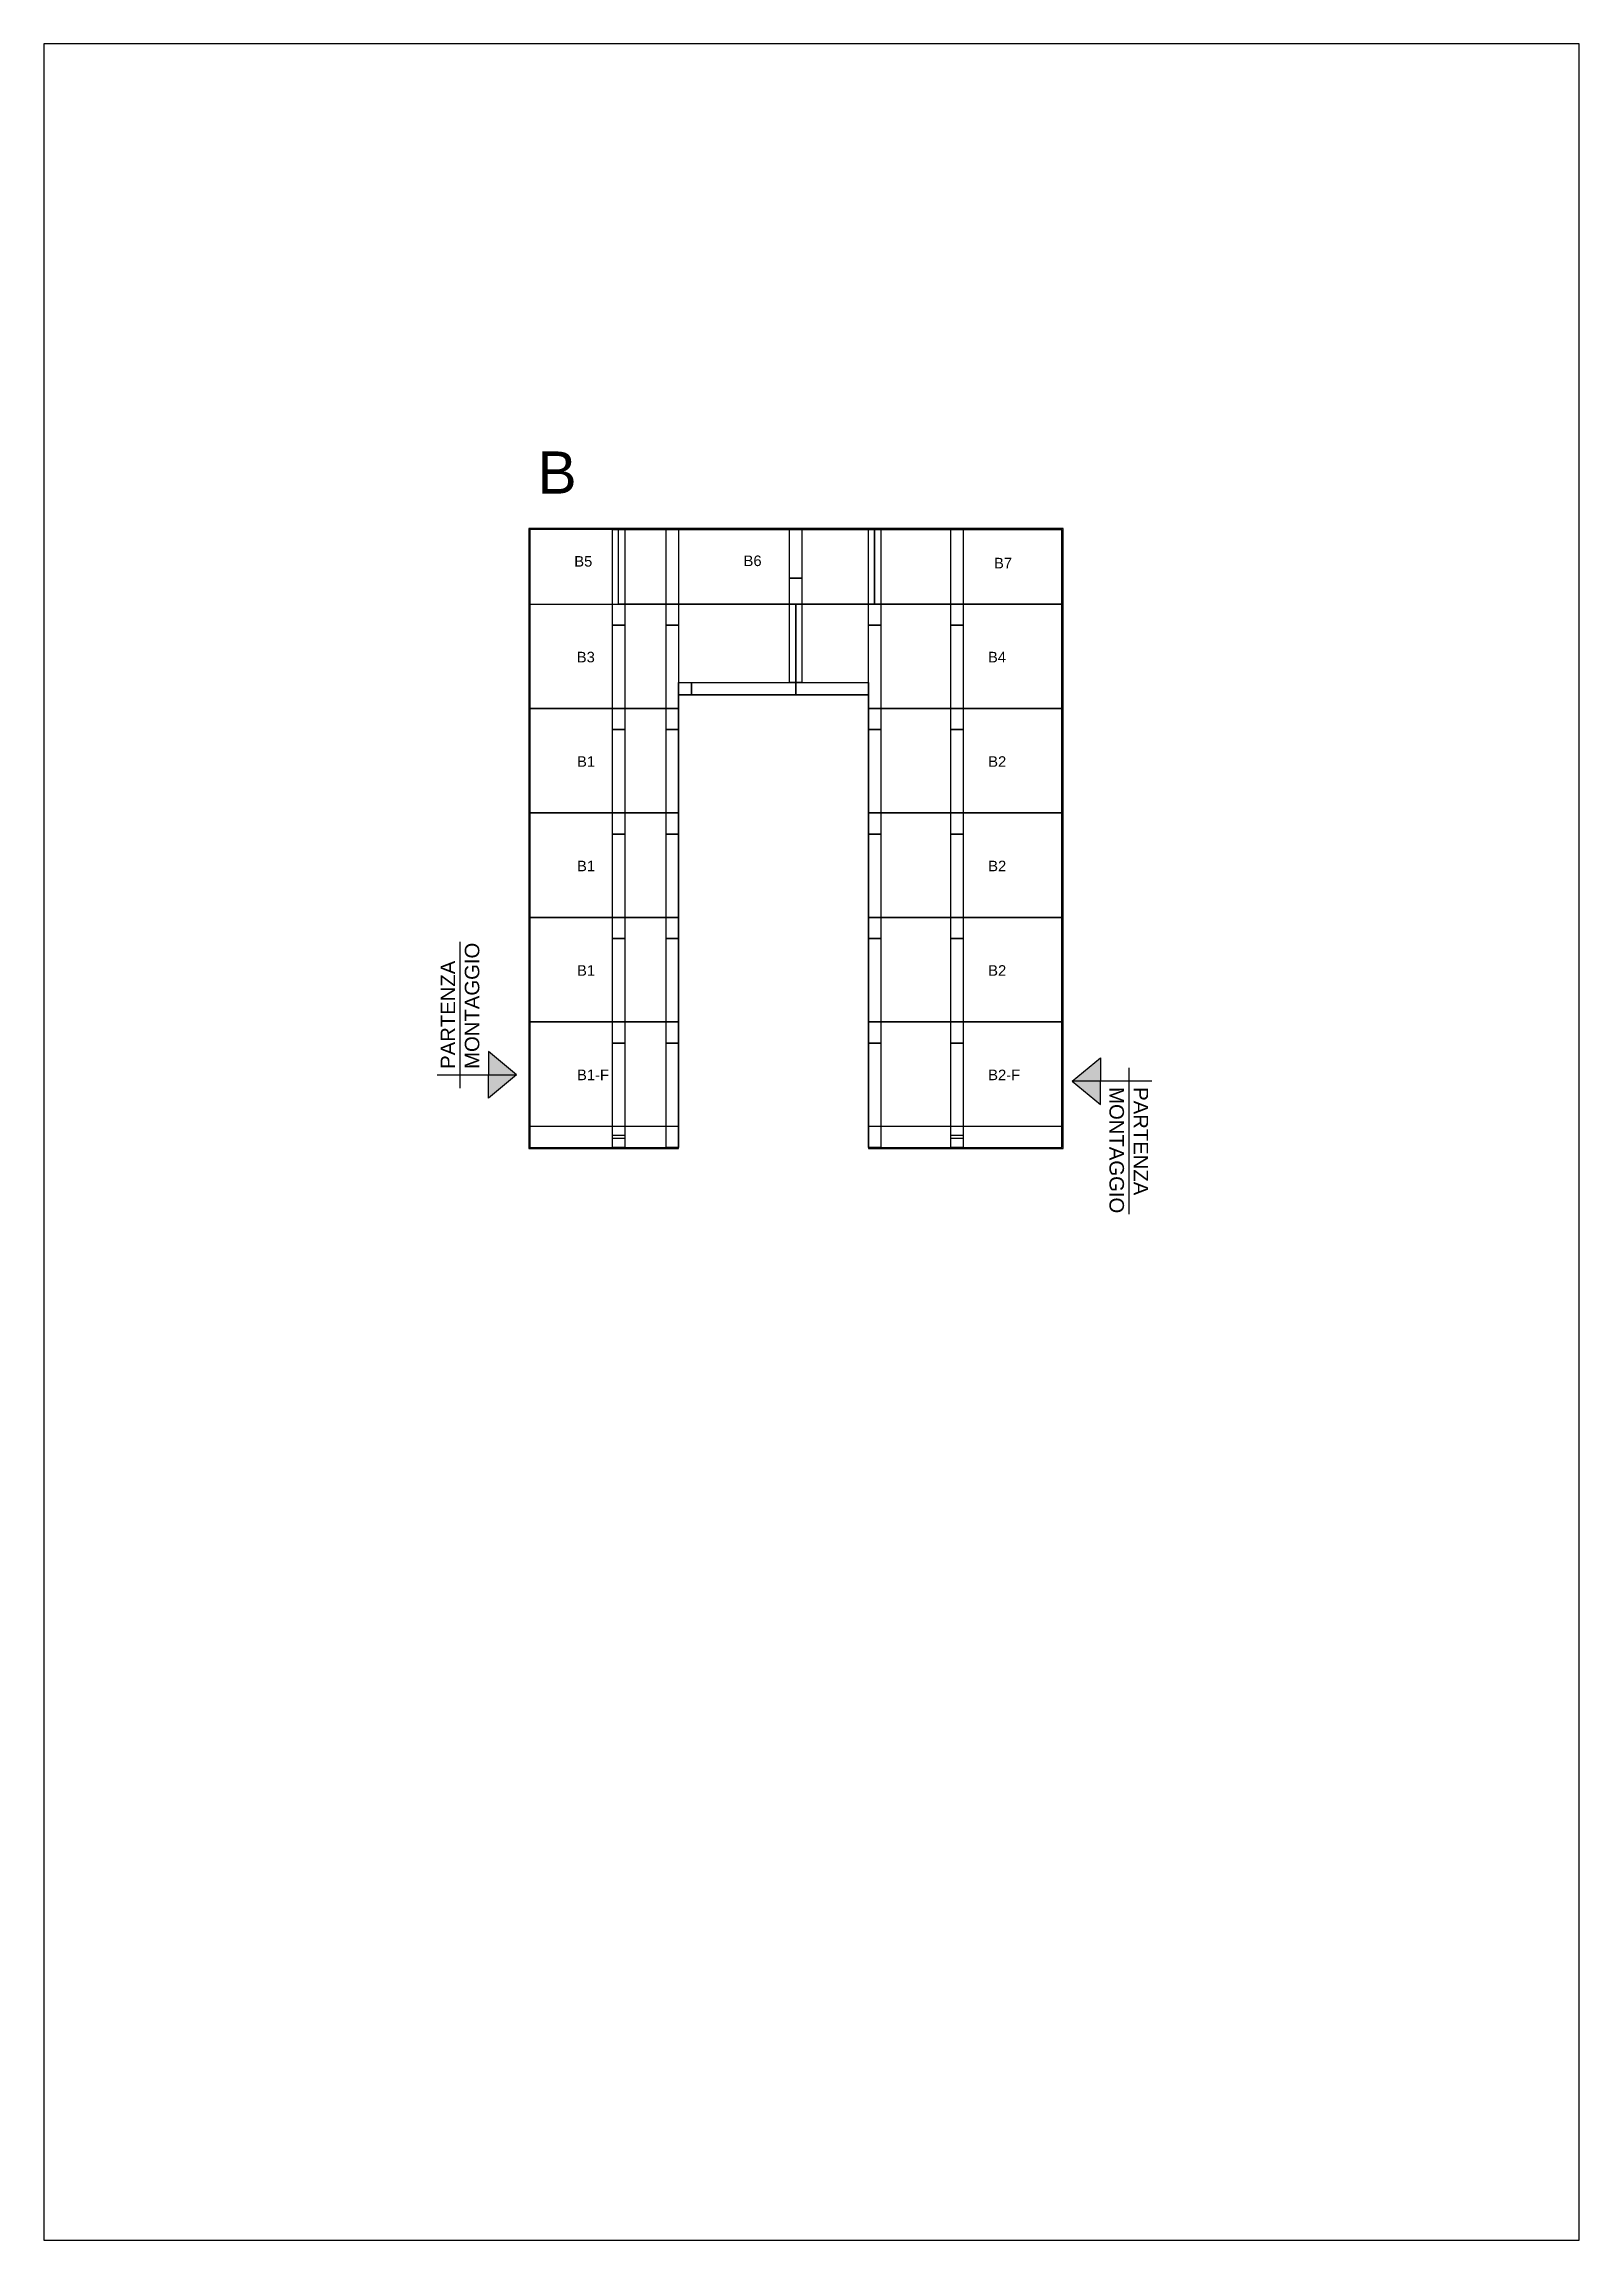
# Model space of a CAD drawing. Header units: millimetres. Extents: x -21857 to 52219, y -34656 to 2347.
# Drawn here: x 20784 to 28058, y -34656 to -24250 of the extents above; entities that cross this region are included whole.
import ezdxf

# ---------------------------------------------------------------- set-up
doc = ezdxf.new("R2010")
doc.units = ezdxf.units.MM
for name, color, linetype in [('DISTINTA PRODUZIONE', 7, 'Continuous'), ('FINESTRA', 7, 'Continuous'), ('NOTE TECNICHE', 7, 'Continuous'), ('OFFSET', 2, 'Continuous'), ('PERIMETRO', 1, 'Continuous')]:
    doc.layers.add(name, color=color, linetype=linetype)
doc.layers.add('MURALI', color=7, linetype='Continuous', true_color=0x766a5e)
doc.layers.add('PEZZI SU MISURA', color=7, linetype='Continuous', true_color=0xbb1e10)
doc.styles.get("Standard").update_dxf_attribs({"font": 'arial.ttf'})

msp = doc.modelspace()

# ---------------------------------------------------------------- texts
at = {"layer": 'DISTINTA PRODUZIONE', "char_height": 50, "attachment_point": 1}
for s, insert in [('B5', (23297, -26676.4)), ('B6', (24099.2, -26673.9)), ('B7', (25285.9, -26684.7)), ('B3', (23309, -27130.1)), ('B4', (25257.3, -27130.1)), ('B1', (23310, -27625.1)), ('B2', (25258.3, -27625.1)), ('B1', (23310, -28120.1)), ('B2', (25258.3, -28120.1)), ('B1', (23310, -28615.1)), ('B2', (25258.3, -28615.1)), ('B1-F', (23310, -29110.1)), ('B2-F', (25258.3, -29110.1))]:
    msp.add_mtext_dynamic_manual_height_columns(s, width=389.083, gutter_width=1550.9, heights=[0], dxfattribs=dict(at, insert=insert))
at = {"layer": 'FINESTRA', "insert": (23122.2, -26180.6), "char_height": 200, "attachment_point": 1}
msp.add_mtext_dynamic_manual_height_columns('B', width=5202.875, gutter_width=1550.9, heights=[0], dxfattribs=at)

# ---------------------------------------------------------------- blocks, each defined once
blk = doc.blocks.new('PARTENZA MONTAGGIO')
at = {"layer": 'NOTE TECNICHE'}
h = blk.add_hatch(color=3, dxfattribs=at)
h.dxf.hatch_style = 1
h.paths.add_polyline_path([(29.6, -347), (116.6, -274.7), (29.6, -274.7)])
h.paths.add_polyline_path([(29.6, -274.7), (116.6, -274.7), (29.6, -202.4)])
at = {"layer": 'NOTE TECNICHE', "color": 3}
for points in [[(-58.3, -315.9), (-58.3, 137.3)], [(-129.7, -274.7), (116.6, -274.7), (29.6, -202.4), (29.6, -274.7)], [(-129.7, -274.7), (116.6, -274.7), (29.6, -347), (29.6, -274.7)]]:
    blk.add_lwpolyline(points, dxfattribs=at)
at = {"layer": 'NOTE TECNICHE', "insert": (-118.7, -256.3), "char_height": 45, "attachment_point": 1, "rotation": 90}
blk.add_mtext_dynamic_manual_height_columns('PARTENZA MONTAGGIO', width=465.264, gutter_width=2326.3, heights=[0], dxfattribs=at)

# ---------------------------------------------------------------- linework, layer by layer
msp.add_lwpolyline([(20784, -34656.5), (28058.1, -34656.5), (28058.1, -24249.5), (20784, -24249.5)], close=True)
at = {"layer": 'MURALI'}
for points in [[(23478, -26550.9), (23536, -26550.9), (23536, -27003.9), (23478, -27003.9)], [(23733, -26550.9), (23791, -26550.9), (23791, -27003.9), (23733, -27003.9)], [(24375.6, -26780.9), (24317.6, -26780.9), (24317.6, -26550.9), (24375.6, -26550.9)], [(24691, -26550.9), (24749, -26550.9), (24749, -27003.9), (24691, -27003.9)], [(25082, -26550.9), (25140, -26550.9), (25140, -27003.9), (25082, -27003.9)], [(24375.6, -27275.9), (24317.6, -27275.9), (24317.6, -26780.9), (24375.6, -26780.9)], [(23478, -27003.9), (23536, -27003.9), (23536, -27498.9), (23478, -27498.9)], [(23733, -27003.9), (23791, -27003.9), (23791, -27498.9), (23733, -27498.9)], [(24691, -27003.9), (24749, -27003.9), (24749, -27498.9), (24691, -27498.9)], [(25082, -27003.9), (25140, -27003.9), (25140, -27498.9), (25082, -27498.9)], [(23791, -27333.9), (23791, -27275.9), (23852, -27275.9), (23852, -27333.9)], [(23852, -27333.9), (23852, -27275.9), (24347, -27275.9), (24347, -27333.9)], [(24347, -27333.9), (24347, -27275.9), (24691, -27275.9), (24691, -27333.9)], [(23478, -27498.9), (23536, -27498.9), (23536, -27993.9), (23478, -27993.9)], [(23733, -27498.9), (23791, -27498.9), (23791, -27993.9), (23733, -27993.9)], [(24691, -27498.9), (24749, -27498.9), (24749, -27993.9), (24691, -27993.9)], [(25082, -27498.9), (25140, -27498.9), (25140, -27993.9), (25082, -27993.9)], [(23478, -27993.9), (23536, -27993.9), (23536, -28488.9), (23478, -28488.9)], [(23733, -27993.9), (23791, -27993.9), (23791, -28488.9), (23733, -28488.9)], [(24691, -27993.9), (24749, -27993.9), (24749, -28488.9), (24691, -28488.9)], [(25082, -27993.9), (25140, -27993.9), (25140, -28488.9), (25082, -28488.9)], [(23478, -28488.9), (23536, -28488.9), (23536, -28983.9), (23478, -28983.9)], [(23733, -28488.9), (23791, -28488.9), (23791, -28983.9), (23733, -28983.9)], [(24691, -28488.9), (24749, -28488.9), (24749, -28983.9), (24691, -28983.9)], [(25082, -28488.9), (25140, -28488.9), (25140, -28983.9), (25082, -28983.9)], [(23478, -28983.9), (23536, -28983.9), (23536, -29478.9), (23478, -29478.9)], [(23733, -28983.9), (23791, -28983.9), (23791, -29478.9), (23733, -29478.9)], [(24691, -28983.9), (24749, -28983.9), (24749, -29478.9), (24691, -29478.9)], [(25082, -28983.9), (25140, -28983.9), (25140, -29478.9), (25082, -29478.9)], [(23536, -29436.6), (23478, -29436.6), (23478, -29421), (23536, -29421)], [(25140, -29436.6), (25082, -29436.6), (25082, -29421), (25140, -29421)]]:
    msp.add_lwpolyline(points, close=True, dxfattribs=at)
at = {"layer": 'OFFSET'}
msp.add_lwpolyline([(24691, -29478.9), (25608, -29478.9), (25608, -26550.9), (23087, -26550.9), (23087, -29478.9), (23791, -29478.9)], dxfattribs=at)
at = {"layer": 'PERIMETRO'}
for points in [[(24691, -29483.9), (25613, -29483.9), (25613, -26545.9), (23082, -26545.9), (23082, -29483.9)], [(23791, -29483.9), (23791, -27333.9), (24691, -27333.9), (24691, -29483.9)], [(23082, -29483.9), (23791, -29483.9)]]:
    msp.add_lwpolyline(points, dxfattribs=at)
at = {"layer": 'PEZZI SU MISURA'}
for points in [[(23087, -26903.9), (23507, -26903.9), (23507, -26550.9), (23087, -26550.9), (23087, -26903.9)], [(23507, -26550.9), (24720, -26550.9), (24720, -26903.9), (23507, -26903.9), (23507, -26550.9)], [(24720, -26550.9), (25608, -26550.9), (25608, -26903.9), (24720, -26903.9), (24720, -26550.9)], [(24347, -27333.9), (23791, -27333.9), (23791, -27398.9), (23087, -27398.9), (23087, -26903.9), (24347, -26903.9), (24347, -27333.9)], [(24347, -26903.9), (25607, -26903.9), (25607, -27398.9), (24691, -27398.9), (24691, -27333.9), (24347, -27333.9), (24347, -26903.9)]]:
    msp.add_lwpolyline(points, dxfattribs=at)
for points in [[(23087, -27398.9), (23791, -27398.9), (23791, -27893.9), (23087, -27893.9)], [(24691, -27398.9), (25608, -27398.9), (25608, -27893.9), (24691, -27893.9)], [(23087, -27893.9), (23791, -27893.9), (23791, -28388.9), (23087, -28388.9)], [(24691, -27893.9), (25608, -27893.9), (25608, -28388.9), (24691, -28388.9)], [(23087, -28388.9), (23791, -28388.9), (23791, -28883.9), (23087, -28883.9)], [(24691, -28388.9), (25608, -28388.9), (25608, -28883.9), (24691, -28883.9)], [(23087, -28883.9), (23791, -28883.9), (23791, -29378.9), (23087, -29378.9)], [(24691, -28883.9), (25608, -28883.9), (25608, -29378.9), (24691, -29378.9)]]:
    msp.add_lwpolyline(points, close=True, dxfattribs=at)

# ---------------------------------------------------------------- block references
at = {"layer": 'NOTE TECNICHE', "xscale": 1.527824448659311, "yscale": 1.527824448659311, "zscale": 1.527824448659311}
msp.add_blockref('PARTENZA MONTAGGIO', (22845, -28714.7), dxfattribs=at)
at = {"layer": 'NOTE TECNICHE', "xscale": 1.527824448659311, "yscale": 1.527824448659311, "zscale": 1.527824448659311, "rotation": 180}
msp.add_blockref('PARTENZA MONTAGGIO', (25834.9, -29584.7), dxfattribs=at)

msp.set_redraw_order([(e.dxf.handle, doc.entitydb.next_handle()) for e in msp.query("TEXT MTEXT ATTDEF DIMENSION ARC_DIMENSION")])  # texts and dimensions are drawn at this point

doc.saveas('drawing.dxf')
